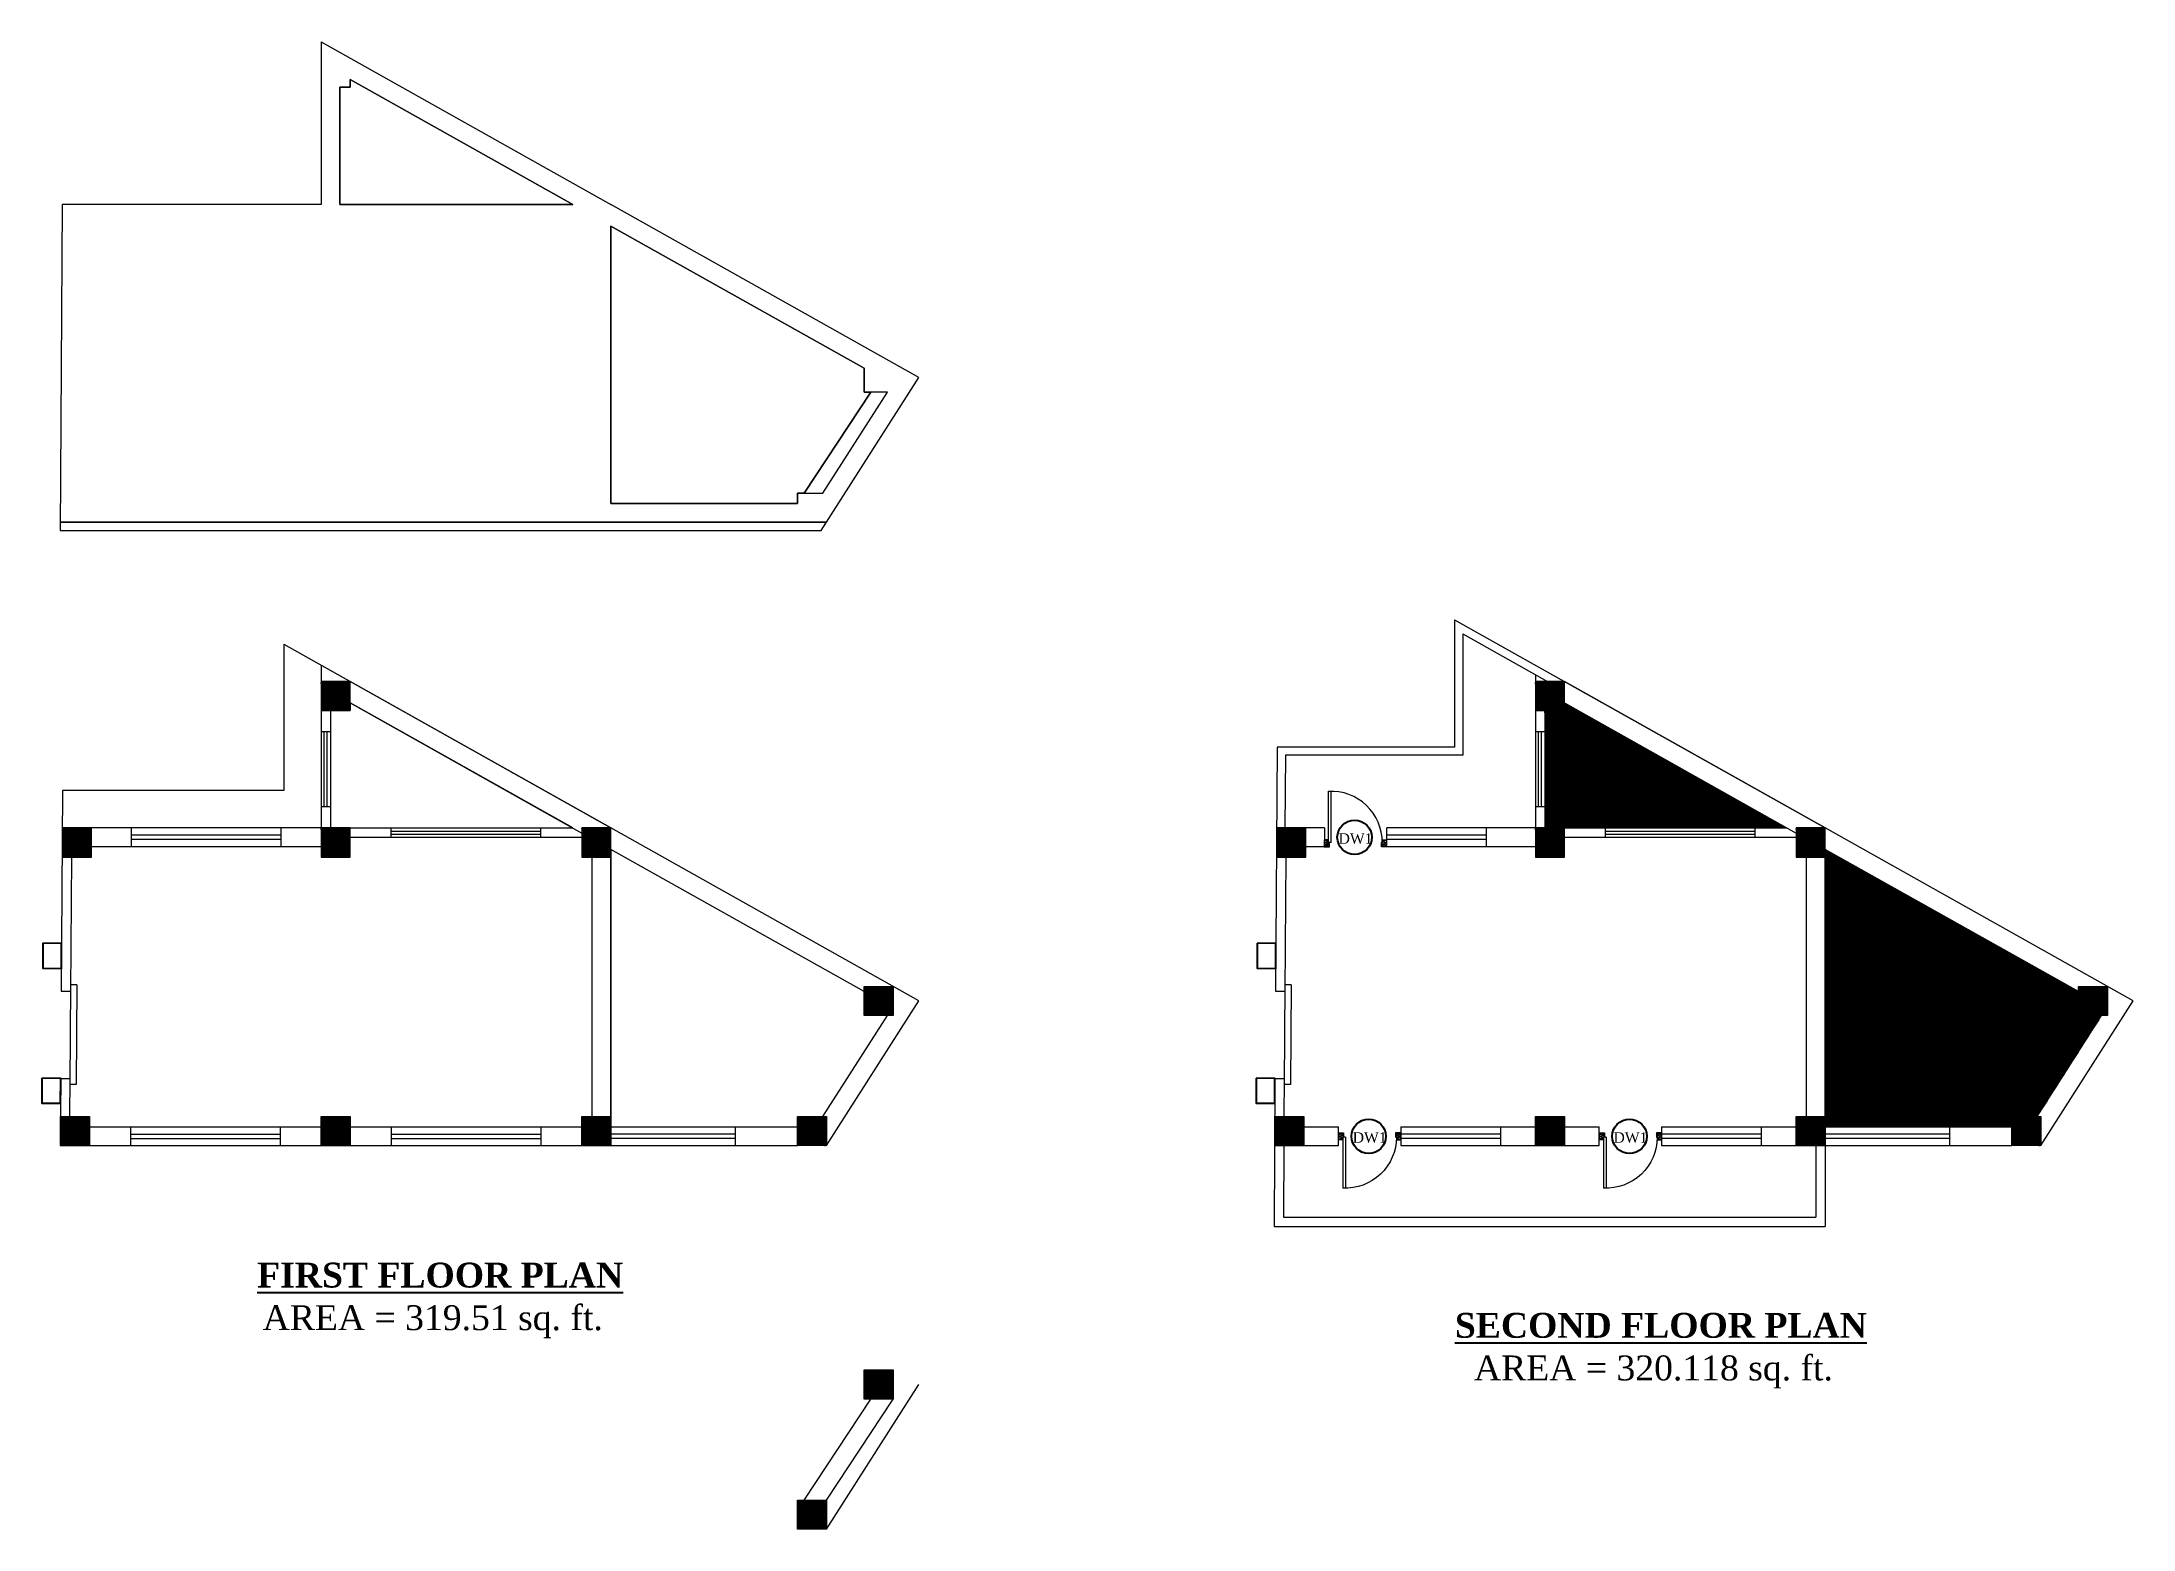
# Model space of a CAD drawing. Header units: inches. Extents: x 4069 to 291496, y -47643 to 12535.
# Drawn here: x 87554 to 88561, y -1757 to -1040 of the extents above; entities that cross this region are included whole.
import ezdxf

# ---------------------------------------------------------------- set-up
doc = ezdxf.new("R2010")
doc.units = ezdxf.units.IN
doc.header["$LTSCALE"] = 5
doc.header["$MEASUREMENT"] = 0
doc.layers.add('A-WALL', color=7, linetype='Continuous', lineweight=9)
doc.layers.add('DOOR', color=62, linetype='Continuous', lineweight=0)
doc.layers.add('TEXT', color=6, linetype='Continuous')
doc.layers.add('WALL', color=7, linetype='Continuous')
doc.styles.add('ordinary', font='times.ttf')

msp = doc.modelspace()

# ---------------------------------------------------------------- texts
at = {"layer": 'TEXT', "style": 'ordinary'}
for p in [(88178.44457, -1426.35546, -58.16904), (88185.25511, -1570.35546, -58.16904), (88310.8219, -1570.35546, -58.16904)]:
    msp.add_text('DW1', height=5, rotation=0.00038808, dxfattribs=at).set_placement(p)
at = {"layer": 'TEXT', "char_height": 12, "width": 219.8150831, "attachment_point": 8, "rotation": 359.99961192, "style": 'ordinary'}
for s, insert in [('{\\fTimes New Roman|b1|i0|c0|p18;\\LFIRST FLOOR PLAN}', (87745.90048, -1640.29731)), ('AREA = 319.51 sq. ft.', (87742.31572, -1664.53806)), ('{\\fTimes New Roman|b1|i0|c0|p18;\\LSECOND FLOOR PLAN}', (88333.64372, -1664.50587)), ('AREA = 320.118 sq. ft.', (88330.05895, -1688.74662))]:
    msp.add_mtext(s, dxfattribs=dict(at, insert=insert))

# ---------------------------------------------------------------- blocks, each defined once
blk = doc.blocks.new('A$C27B36B59')
at = {"layer": 'DOOR'}
for p, q in [((0, 4), (0, 0)), ((2.5, 4), (0, 4)), ((0, 0), (3, 0)), ((2.5, 2.5), (2.5, 4)), ((3, 2.5), (2.5, 2.5)), ((3, 0), (3, 2.5))]:
    blk.add_line(p, q, dxfattribs=at)
for centre, radius, start, end in [((-1.4, -0.5), 4.75, 22.1411, 72.838), ((1.3, 2.1), 1.64, 45.138, 144.8948), ((2.2, 0.3), 2.49, 83.3149, 152.658), ((0.1, 0.4), 2.05, 349.4875, 93.6805), ((2, -0.5), 2.01, 58.7447, 166.495), ((-0.1, 0.3), 1.13, 343.542, 86.947), ((2.1, -0.4), 1.17, 38.2816, 160.1519)]:
    blk.add_arc(centre, radius, start, end, dxfattribs=at)
blk = doc.blocks.new('D2')
at = {"layer": 'DOOR'}
for p, q in [((74474, 24047.6), (74474, 24018.1)), ((74474, 24047.6), (74475.5, 24047.6)), ((74475.5, 24047.6), (74475.5, 24018.1))]:
    blk.add_line(p, q, dxfattribs=at)
blk.add_arc((74474, 24047.6), 29.5, 180, 272.9146, dxfattribs=at)
at = {"layer": 'DOOR', "xscale": -1, "rotation": 180}
blk.add_blockref('A$C27B36B59', (74442, 24050.1), dxfattribs=at)
at = {"layer": 'DOOR', "rotation": 180}
blk.add_blockref('A$C27B36B59', (74478, 24050.1), dxfattribs=at)

# ---------------------------------------------------------------- hatches: boundary and pattern name
at = {"layer": 'A-WALL', "ltscale": 5}
h = msp.add_hatch(dxfattribs=at)
h.set_pattern_fill('ANSI31', color=256)
h.set_pattern_definition([(45, (63266.50053, -3000.98769), (-0.08838834765, 0.08838834765), [])])
h.paths.add_polyline_path([(87702.57855, -1348.26654), (87688.57855, -1348.26654), (87688.57855, -1362.26654), (87702.57855, -1362.26654)])
h = msp.add_hatch(dxfattribs=at)
h.set_pattern_fill('ANSI31', color=256)
h.set_pattern_definition([(45, (63851.14667, -3000.98769), (-0.08838834765, 0.08838834765), [])])
h.paths.add_polyline_path([(88287.22469, -1348.26654), (88273.22469, -1348.26654), (88273.22469, -1362.26654), (88287.22469, -1362.26654)])
h = msp.add_hatch(dxfattribs=at)
h.set_pattern_fill('ANSI31', color=256)
h.set_pattern_definition([(45, (584.64614, 0), (-0.08838834765, 0.08838834765), [])])
h.paths.add_polyline_path([(88287.22469, -1358.58893), (88287.22469, -1362.26654), (88277.72469, -1362.26654), (88277.72469, -1418.79134), (88282.22469, -1418.79134), (88287.22469, -1418.79134), (88394.41285, -1418.79134)])
h = msp.add_hatch(dxfattribs=at)
h.set_pattern_fill('ANSI31', color=256)
h.set_pattern_definition([(45, (63251.52771, -3071.51249), (-0.08838834765, 0.08838834765), [])])
h.paths.add_polyline_path([(87577.98461, -1432.79134), (87577.98461, -1418.79134), (87563.98461, -1418.79134), (87563.98461, -1432.79134)])
h = msp.add_hatch(dxfattribs=at)
h.set_pattern_fill('ANSI31', color=256)
h.set_pattern_definition([(45, (63266.50053, -3071.51249), (-0.08838834765, 0.08838834765), [])])
h.paths.add_polyline_path([(87702.57855, -1418.79134), (87688.57855, -1418.79134), (87688.57855, -1432.79134), (87702.57855, -1432.79134)])
h = msp.add_hatch(dxfattribs=at)
h.set_pattern_fill('ANSI31', color=256)
h.set_pattern_definition([(45, (63282.4462, -3071.51249), (-0.08838834765, 0.08838834765), [])])
h.paths.add_polyline_path([(87828.14534, -1432.79134), (87828.14534, -1418.79134), (87814.14534, -1418.79134), (87814.14534, -1432.79134)])
h = msp.add_hatch(dxfattribs=at)
h.set_pattern_fill('ANSI31', color=256)
h.set_pattern_definition([(45, (63836.17385, -3071.51249), (-0.08838834765, 0.08838834765), [])])
h.paths.add_polyline_path([(88162.63076, -1432.79134), (88162.63076, -1418.79134), (88148.63076, -1418.79134), (88148.63076, -1432.79134)])
h = msp.add_hatch(dxfattribs=at)
h.set_pattern_fill('ANSI31', color=256)
h.set_pattern_definition([(45, (63851.14667, -3071.51249), (-0.08838834765, 0.08838834765), [])])
h.paths.add_polyline_path([(88287.22469, -1418.79134), (88273.22469, -1418.79134), (88273.22469, -1432.79134), (88287.22469, -1432.79134)])
h = msp.add_hatch(dxfattribs=at)
h.set_pattern_fill('ANSI31', color=256)
h.set_pattern_definition([(45, (63867.09235, -3071.51249), (-0.08838834765, 0.08838834765), [])])
h.paths.add_polyline_path([(88412.79148, -1432.79134), (88412.79148, -1418.79134), (88398.79148, -1418.79134), (88398.79148, -1432.79134)])
h = msp.add_hatch(dxfattribs=at)
h.set_pattern_fill('ANSI31', color=256)
h.paths.add_polyline_path([(88545.8648, -1509.11231), (88534.67812, -1509.11231), (88534.67812, -1497.57157), (88412.79148, -1429.11373), (88412.79148, -1432.79134), (88412.79148, -1562.79134), (88502.58241, -1562.79134), (88502.58241, -1557.79134), (88514.83378, -1557.79134)])
h = msp.add_hatch(dxfattribs=at)
h.set_pattern_fill('ANSI31', color=256)
h.set_pattern_definition([(45, (63418.33285, -2998.83345), (-0.08838834765, 0.08838834765), [])])
h.paths.add_polyline_path([(87950.03198, -1495.11231), (87950.03198, -1509.11231), (87964.03198, -1509.11231), (87964.03198, -1495.11231)])
h = msp.add_hatch(dxfattribs=at)
h.set_pattern_fill('ANSI31', color=256)
h.set_pattern_definition([(45, (64002.97899, -2998.83345), (-0.08838834765, 0.08838834765), [])])
h.paths.add_polyline_path([(88534.67812, -1495.11231), (88534.67812, -1509.11231), (88548.67812, -1509.11231), (88548.67812, -1495.11231)])
h = msp.add_hatch(dxfattribs=at)
h.set_pattern_fill('ANSI31', color=256)
h.set_pattern_definition([(45, (63250.62014, -3061.5127), (-0.08838834765, 0.08838834765), [])])
h.paths.add_polyline_path([(87563.07705, -1557.79156), (87563.07705, -1571.79156), (87577.07705, -1571.79156), (87577.07705, -1557.79156)])
h = msp.add_hatch(dxfattribs=at)
h.set_pattern_fill('ANSI31', color=256)
h.set_pattern_definition([(45, (63266.50053, -3061.51249), (-0.08838834765, 0.08838834765), [])])
h.paths.add_polyline_path([(87702.57855, -1557.79134), (87688.57855, -1557.79134), (87688.57855, -1571.79134), (87702.57855, -1571.79134)])
h = msp.add_hatch(dxfattribs=at)
h.set_pattern_fill('ANSI31', color=256)
h.set_pattern_definition([(45, (63282.4462, -3061.51249), (-0.08838834765, 0.08838834765), [])])
h.paths.add_polyline_path([(87814.14534, -1557.79134), (87814.14534, -1571.79134), (87828.14534, -1571.79134), (87828.14534, -1557.79134)])
h = msp.add_hatch(dxfattribs=at)
h.set_pattern_fill('ANSI31', color=256)
h.set_pattern_definition([(45, (63386.23713, -3061.51249), (-0.08838834765, 0.08838834765), [])])
h.paths.add_polyline_path([(87917.93626, -1557.79134), (87917.93626, -1571.79134), (87931.93626, -1571.79134), (87931.93626, -1557.79134)])
h = msp.add_hatch(dxfattribs=at)
h.set_pattern_fill('ANSI31', color=256)
h.set_pattern_definition([(45, (63835.26629, -3061.5127), (-0.08838834765, 0.08838834765), [])])
h.paths.add_polyline_path([(88147.72319, -1557.79156), (88147.72319, -1571.79156), (88161.72319, -1571.79156), (88161.72319, -1557.79156)])
h = msp.add_hatch(dxfattribs=at)
h.set_pattern_fill('ANSI31', color=256)
h.set_pattern_definition([(45, (63851.14667, -3061.51249), (-0.08838834765, 0.08838834765), [])])
h.paths.add_polyline_path([(88287.22469, -1557.79134), (88273.22469, -1557.79134), (88273.22469, -1571.79134), (88287.22469, -1571.79134)])
h = msp.add_hatch(dxfattribs=at)
h.set_pattern_fill('ANSI31', color=256)
h.set_pattern_definition([(45, (63867.09235, -3061.51249), (-0.08838834765, 0.08838834765), [])])
h.paths.add_polyline_path([(88398.79148, -1557.79134), (88398.79148, -1571.79134), (88412.79148, -1571.79134), (88412.79148, -1557.79134)])
h = msp.add_hatch(dxfattribs=at)
h.set_pattern_fill('ANSI31', color=256)
h.set_pattern_definition([(45, (63970.88327, -3061.51249), (-0.08838834765, 0.08838834765), [])])
h.paths.add_polyline_path([(88502.58241, -1557.79134), (88502.58241, -1571.79134), (88516.58241, -1571.79134), (88516.58241, -1557.79134)])
h = msp.add_hatch(dxfattribs=at)
h.set_pattern_fill('ANSI31', color=256)
h.set_pattern_definition([(45, (63418.33285, -3183.54977), (-0.08838834765, 0.08838834765), [])])
h.paths.add_polyline_path([(87950.03198, -1679.82863), (87950.03198, -1693.82863), (87964.03198, -1693.82863), (87964.03198, -1679.82863)])
h = msp.add_hatch(dxfattribs=at)
h.set_pattern_fill('ANSI31', color=256)
h.set_pattern_definition([(45, (63386.23713, -3246.22881), (-0.08838834765, 0.08838834765), [])])
h.paths.add_polyline_path([(87917.93626, -1742.50767), (87917.93626, -1756.50767), (87931.93626, -1756.50767), (87931.93626, -1742.50767)])

# ---------------------------------------------------------------- linework, layer by layer
for p, q in [((87688.57855, -1040.15851), (87828.14534, -1118.54643)), ((87688.57855, -1040.15851), (87688.57855, -1118.54643)), ((87697.57855, -1062.02163), (87697.57855, -1118.54643)), ((87702.57855, -1062.02163), (87697.88764, -1062.02163)), ((87563.98461, -1118.54643), (87562.95952, -1275.54643)), ((87688.57855, -1118.54643), (87563.98461, -1118.54643)), ((87976.39122, -1201.80898), (87828.14534, -1118.54643)), ((87929.38642, -1275.54643), (87976.39122, -1201.80898)), ((87921.15608, -1257.54643), (87953.2518, -1208.86739)), ((87562.95952, -1275.54643), (87929.38642, -1275.54643)), ((87562.98564, -1271.54643), (87931.93626, -1271.54643)), ((88234.22469, -1318.499), (88412.79148, -1418.79134)), ((88234.22469, -1318.499), (88234.22469, -1379.79134)), ((88238.22469, -1325.33334), (88238.22469, -1383.79134)), ((88238.22469, -1325.33334), (88279.05641, -1348.26654)), ((87670.57855, -1330.29369), (87828.14534, -1418.79134)), ((87670.57855, -1330.29369), (87670.57855, -1400.79134)), ((87688.57855, -1340.40342), (87688.57855, -1418.79134)), ((87702.57855, -1348.26654), (87688.57855, -1348.26654)), ((87828.14534, -1418.79134), (87702.57855, -1348.26654)), ((88273.22469, -1344.99115), (88273.22469, -1418.79134)), ((88287.22469, -1348.26654), (88273.22469, -1348.26654)), ((88412.79148, -1418.79134), (88287.22469, -1348.26654)), ((87702.57855, -1358.58893), (87814.14534, -1421.25061)), ((88287.22469, -1358.58893), (88398.79148, -1421.25061)), ((87693.07855, -1362.26654), (87693.07855, -1418.79134)), ((88277.72469, -1362.26654), (88277.72469, -1418.79134)), ((87693.07855, -1372.52894), (87688.57855, -1372.52894)), ((87690.07855, -1408.52894), (87690.07855, -1372.52894)), ((87691.57855, -1408.52894), (87691.57855, -1372.52894)), ((88277.72469, -1372.52894), (88273.22469, -1372.52894)), ((88274.72469, -1408.52894), (88274.72469, -1372.52894)), ((88276.22469, -1408.52894), (88276.22469, -1372.52894)), ((88148.8854, -1379.79134), (88148.11755, -1497.393)), ((88234.22469, -1379.79134), (88148.8854, -1379.79134)), ((88152.85937, -1383.79134), (88152.63084, -1418.79134)), ((88238.22469, -1383.79134), (88152.85937, -1383.79134)), ((87564.10214, -1400.79134), (87563.4714, -1497.393)), ((87670.57855, -1400.79134), (87564.10214, -1400.79134)), ((87693.07855, -1408.52894), (87688.57855, -1408.52894)), ((88277.72469, -1408.52894), (88273.22469, -1408.52894)), ((87577.98461, -1418.79134), (87563.98461, -1418.79134)), ((87688.57855, -1418.79134), (87577.98461, -1418.79134)), ((87577.98461, -1427.79134), (87577.98461, -1418.79134)), ((87597.28158, -1427.79134), (87597.28158, -1418.79134)), ((87669.28158, -1427.79134), (87669.28158, -1418.79134)), ((87697.57855, -1418.79134), (87688.57855, -1418.79134)), ((87702.57855, -1418.79134), (87809.76671, -1418.79134)), ((87722.36194, -1423.29134), (87722.36194, -1418.79134)), ((87794.36194, -1423.29134), (87794.36194, -1418.79134)), ((87828.14534, -1432.79134), (87828.14534, -1418.79134)), ((87976.39122, -1502.05389), (87828.14534, -1418.79134)), ((88162.63076, -1418.79134), (88148.63076, -1418.79134)), ((88162.63076, -1427.79134), (88162.63076, -1418.79134)), ((88171.63076, -1418.79134), (88162.63076, -1418.79134)), ((88171.63076, -1418.79134), (88171.63076, -1427.79134)), ((88273.22469, -1418.79134), (88201.67227, -1418.79134)), ((88201.67227, -1427.79134), (88201.67227, -1418.79134)), ((88249.67227, -1427.79134), (88249.67227, -1418.79134)), ((88282.22469, -1418.79134), (88273.22469, -1418.79134)), ((88287.22469, -1418.79134), (88394.41285, -1418.79134)), ((88307.00809, -1423.29134), (88307.00809, -1418.79134)), ((88379.00809, -1423.29134), (88379.00809, -1418.79134)), ((88412.79148, -1432.79134), (88412.79148, -1418.79134)), ((88561.03736, -1502.05389), (88412.79148, -1418.79134)), ((87577.98461, -1427.79134), (87688.57855, -1427.79134)), ((87669.28158, -1422.29134), (87597.28158, -1422.29134)), ((87669.28158, -1424.29134), (87597.28158, -1424.29134)), ((87702.57855, -1423.29134), (87814.14534, -1423.29134)), ((87722.36194, -1420.29134), (87794.36194, -1420.29134)), ((87722.36194, -1421.79134), (87794.36194, -1421.79134)), ((87950.03198, -1497.57157), (87828.14534, -1429.11373)), ((88162.63076, -1427.79134), (88171.63076, -1427.79134)), ((88249.67227, -1422.29134), (88201.67227, -1422.29134)), ((88249.67227, -1424.29134), (88201.67227, -1424.29134)), ((88201.67227, -1427.79134), (88273.22469, -1427.79134)), ((88287.22469, -1423.29134), (88398.79148, -1423.29134)), ((88307.00809, -1420.29134), (88379.00809, -1420.29134)), ((88307.00809, -1421.79134), (88379.00809, -1421.79134)), ((88534.67812, -1497.57157), (88412.79148, -1429.11373)), ((87568.39328, -1432.79134), (87567.93774, -1497.393)), ((87819.14534, -1557.79134), (87819.14534, -1432.79134)), ((87828.14534, -1571.79134), (87828.14534, -1432.79134)), ((88153.03943, -1432.79134), (88152.58388, -1497.393)), ((88403.79148, -1557.79134), (88403.79148, -1432.79134)), ((88412.79148, -1571.79134), (88412.79148, -1432.79134)), ((87563.4714, -1497.393), (87567.93774, -1497.393)), ((87567.95889, -1494.39307), (87567.62043, -1542.39084)), ((87570.95882, -1494.41423), (87567.95875, -1494.41423)), ((87570.95882, -1494.41423), (87570.62036, -1542.41199)), ((88148.11755, -1497.393), (88152.58388, -1497.393)), ((88152.60504, -1494.39307), (88152.26658, -1542.39084)), ((88155.60496, -1494.41423), (88152.60489, -1494.41423)), ((88155.60496, -1494.41423), (88155.2665, -1542.41199)), ((87930.18763, -1557.79134), (87961.21866, -1509.11231)), ((87931.93626, -1571.79134), (87976.39122, -1502.05389)), ((87931.93626, -1571.79134), (87976.39122, -1502.05389)), ((88514.83378, -1557.79134), (88545.8648, -1509.11231)), ((88516.58241, -1571.79134), (88561.03736, -1502.05389)), ((88516.58241, -1571.79134), (88561.03736, -1502.05389)), ((87563.19718, -1539.393), (87562.98564, -1571.79134)), ((87563.19718, -1539.393), (87567.64157, -1539.393)), ((87567.64157, -1539.393), (87567.51183, -1557.79156)), ((88147.84332, -1539.393), (88147.37714, -1610.79134)), ((88147.84332, -1539.393), (88152.28772, -1539.393)), ((88152.28772, -1539.393), (88152.15798, -1557.79156)), ((87570.62036, -1542.41199), (87567.62029, -1542.41199)), ((88155.2665, -1542.41199), (88152.26643, -1542.41199)), ((87577.01176, -1562.79134), (87688.57855, -1562.79134)), ((87596.79515, -1562.79134), (87596.79515, -1571.79134)), ((87596.79515, -1566.29134), (87668.79515, -1566.29134)), ((87596.79515, -1568.29134), (87668.79515, -1568.29134)), ((87668.79515, -1562.79134), (87668.79515, -1571.79134)), ((87702.57855, -1562.79134), (87814.14534, -1562.79134)), ((87722.36194, -1562.79134), (87722.36194, -1571.79134)), ((87722.36194, -1566.29134), (87794.36194, -1566.29134)), ((87722.36194, -1568.29134), (87794.36194, -1568.29134)), ((87794.36194, -1562.79134), (87794.36194, -1571.79134)), ((87828.14534, -1562.79134), (87917.93626, -1562.79134)), ((87887.93626, -1566.29134), (87828.14534, -1566.29134)), ((87887.93626, -1568.29134), (87828.14534, -1568.29134)), ((87887.93626, -1562.79134), (87887.93626, -1571.79134)), ((88161.6579, -1562.79134), (88178.4413, -1562.79134)), ((88178.4413, -1571.79134), (88178.4413, -1562.79134)), ((88208.4413, -1562.79134), (88208.4413, -1571.79134)), ((88208.4413, -1562.79134), (88273.22469, -1562.79134)), ((88256.4413, -1566.29134), (88208.4413, -1566.29134)), ((88256.4413, -1568.29134), (88208.4413, -1568.29134)), ((88256.4413, -1562.79134), (88256.4413, -1571.79134)), ((88287.22469, -1562.79134), (88304.00809, -1562.79134)), ((88304.00809, -1571.79134), (88304.00809, -1562.79134)), ((88334.00809, -1562.79134), (88334.00809, -1571.79134)), ((88334.00809, -1562.79134), (88398.79148, -1562.79134)), ((88382.00809, -1566.29134), (88334.00809, -1566.29134)), ((88382.00809, -1568.29134), (88334.00809, -1568.29134)), ((88382.00809, -1562.79134), (88382.00809, -1571.79134)), ((88412.79148, -1562.79134), (88502.58241, -1562.79134)), ((88472.58241, -1566.29134), (88412.79148, -1566.29134)), ((88472.58241, -1568.29134), (88412.79148, -1568.29134)), ((88472.58241, -1562.79134), (88472.58241, -1571.79134)), ((87562.98564, -1571.79134), (87828.14534, -1571.79134)), ((87828.14534, -1571.79134), (87917.93626, -1571.79134)), ((88147.63178, -1571.79134), (88178.4413, -1571.79134)), ((88152.13188, -1571.79156), (88151.90662, -1606.29134)), ((88208.4413, -1571.79134), (88304.00809, -1571.79134)), ((88334.00809, -1571.79134), (88412.79148, -1571.79134)), ((88408.29148, -1571.79134), (88408.29148, -1606.29134)), ((88412.79148, -1571.79134), (88502.58241, -1571.79134)), ((88412.79148, -1571.79134), (88412.79148, -1610.79134)), ((88147.37714, -1610.79134), (88412.79148, -1610.79134)), ((88151.90662, -1606.29134), (88408.29148, -1606.29134)), ((87931.93626, -1756.50767), (87976.39122, -1686.77022)), ((87931.93626, -1756.50767), (87976.39122, -1686.77022)), ((87921.15608, -1742.50767), (87953.2518, -1693.82863)), ((87931.93626, -1742.50767), (87964.03198, -1693.82863))]:
    msp.add_line(p, q, dxfattribs=at)
for points in [[(87702.57855, -1058.34402), (87702.57855, -1062.02163), (87697.57855, -1062.02163), (87697.57855, -1118.54643), (87697.57855, -1118.54643), (87702.57855, -1118.54643), (87809.76671, -1118.54643)], [(87697.57855, -1118.54643), (87697.57855, -1062.02163), (87702.57855, -1062.02163), (87702.57855, -1058.34402), (87809.76671, -1118.54643), (87702.57855, -1118.54643)], [(87828.14534, -1128.86882), (87828.14534, -1132.54643), (87828.14534, -1262.54643), (87917.93626, -1262.54643), (87917.93626, -1257.54643), (87930.18763, -1257.54643), (87961.21866, -1208.86739), (87950.03198, -1208.86739), (87950.03198, -1197.32666)], [(87828.14534, -1132.54643), (87828.14534, -1128.86882), (87950.03198, -1197.32666), (87950.03198, -1208.86739), (87953.2518, -1208.86739), (87921.15608, -1257.54643), (87917.93626, -1257.54643), (87917.93626, -1262.54643), (87828.14534, -1262.54643)], [(87931.93626, -1271.54643), (87562.98564, -1271.54643), (87562.95952, -1275.54643), (87929.38642, -1275.54643)], [(87702.57855, -1358.58893), (87702.57855, -1362.26654), (87693.07855, -1362.26654), (87693.07855, -1418.79134), (87697.57855, -1418.79134), (87702.57855, -1418.79134), (87809.76671, -1418.79134)], [(87828.14534, -1429.11373), (87828.14534, -1432.79134), (87828.14534, -1562.79134), (87917.93626, -1562.79134), (87917.93626, -1557.79134), (87930.18763, -1557.79134), (87961.21866, -1509.11231), (87950.03198, -1509.11231), (87950.03198, -1497.57157)]]:
    msp.add_lwpolyline(points, close=True, dxfattribs=at)
at = {"layer": 'A-WALL', "ltscale": 5, "elevation": -58.16904}
for points in [[(87688.57855, -1362.26654), (87702.57855, -1362.26654), (87702.57855, -1348.26654), (87688.57855, -1348.26654)], [(88273.22469, -1362.26654), (88287.22469, -1362.26654), (88287.22469, -1348.26654), (88273.22469, -1348.26654)], [(87563.98461, -1432.79134), (87577.98461, -1432.79134), (87577.98461, -1418.79134), (87563.98461, -1418.79134)], [(87688.57855, -1432.79134), (87702.57855, -1432.79134), (87702.57855, -1418.79134), (87688.57855, -1418.79134)], [(87814.14534, -1432.79134), (87828.14534, -1432.79134), (87828.14534, -1418.79134), (87814.14534, -1418.79134)], [(88148.63076, -1432.79134), (88162.63076, -1432.79134), (88162.63076, -1418.79134), (88148.63076, -1418.79134)], [(88273.22469, -1432.79134), (88287.22469, -1432.79134), (88287.22469, -1418.79134), (88273.22469, -1418.79134)], [(88398.79148, -1432.79134), (88412.79148, -1432.79134), (88412.79148, -1418.79134), (88398.79148, -1418.79134)], [(87950.03198, -1495.11231), (87964.03198, -1495.11231), (87964.03198, -1509.11231), (87950.03198, -1509.11231)], [(88534.67812, -1495.11231), (88548.67812, -1495.11231), (88548.67812, -1509.11231), (88534.67812, -1509.11231)], [(87563.07705, -1557.79156), (87577.07705, -1557.79156), (87577.07705, -1571.79156), (87563.07705, -1571.79156)], [(87688.57855, -1557.79134), (87702.57855, -1557.79134), (87702.57855, -1571.79134), (87688.57855, -1571.79134)], [(87814.14534, -1557.79134), (87828.14534, -1557.79134), (87828.14534, -1571.79134), (87814.14534, -1571.79134)], [(87917.93626, -1557.79134), (87931.93626, -1557.79134), (87931.93626, -1571.79134), (87917.93626, -1571.79134)], [(88147.72319, -1557.79156), (88161.72319, -1557.79156), (88161.72319, -1571.79156), (88147.72319, -1571.79156)], [(88273.22469, -1557.79134), (88287.22469, -1557.79134), (88287.22469, -1571.79134), (88273.22469, -1571.79134)], [(88398.79148, -1557.79134), (88412.79148, -1557.79134), (88412.79148, -1571.79134), (88398.79148, -1571.79134)], [(88502.58241, -1557.79134), (88516.58241, -1557.79134), (88516.58241, -1571.79134), (88502.58241, -1571.79134)], [(87950.03198, -1679.82863), (87964.03198, -1679.82863), (87964.03198, -1693.82863), (87950.03198, -1693.82863)], [(87917.93626, -1742.50767), (87931.93626, -1742.50767), (87931.93626, -1756.50767), (87917.93626, -1756.50767)]]:
    msp.add_lwpolyline(points, close=True, dxfattribs=at)
at = {"layer": 'TEXT'}
for centre in [(88186.15699, -1423.29134, -58.16904), (88192.96753, -1567.29134, -58.16904), (88318.53432, -1567.29134, -58.16904)]:
    msp.add_circle(centre, 8.29786, dxfattribs=at)
at = {"layer": 'WALL', "color": 2, "linetype": 'ByBlock', "ltscale": 5, "elevation": -58.16904}
for points in [[(87554.62213, -1474.27904), (87554.54378, -1486.27901), (87563.54323, -1486.39313), (87563.62158, -1474.39316)], [(88139.26827, -1474.27904), (88139.18992, -1486.27901), (88148.18937, -1486.39313), (88148.26772, -1474.39316)], [(87554.19773, -1539.27888), (87554.11938, -1551.27886), (87563.11883, -1551.39297), (87563.19718, -1539.393)], [(88138.84387, -1539.27888), (88138.76552, -1551.27886), (88147.76497, -1551.39297), (88147.84332, -1539.393)]]:
    msp.add_lwpolyline(points, close=True, dxfattribs=at)

# ---------------------------------------------------------------- block references
at = {"layer": 'WALL', "color": 2, "linetype": 'ByBlock', "xscale": 0.8332999999984168, "yscale": 0.8333000000000084, "zscale": 0.8333, "rotation": 180}
msp.add_blockref('D2', (150234.10751, 18613.14692, -58.16904), dxfattribs=at)
at = {"layer": 'WALL', "color": 2, "linetype": 'ByBlock', "xscale": -0.8332999999984168, "yscale": 0.8333000000000084, "zscale": 0.8333}
for p in [(150240.91805, -21606.563, -58.16904), (150366.48484, -21606.563, -58.16904)]:
    msp.add_blockref('D2', p, dxfattribs=at)

msp.set_redraw_order([(e.dxf.handle, doc.entitydb.next_handle()) for e in msp.query("TEXT MTEXT ATTDEF DIMENSION ARC_DIMENSION")])  # texts and dimensions are drawn at this point

doc.saveas('drawing.dxf')
